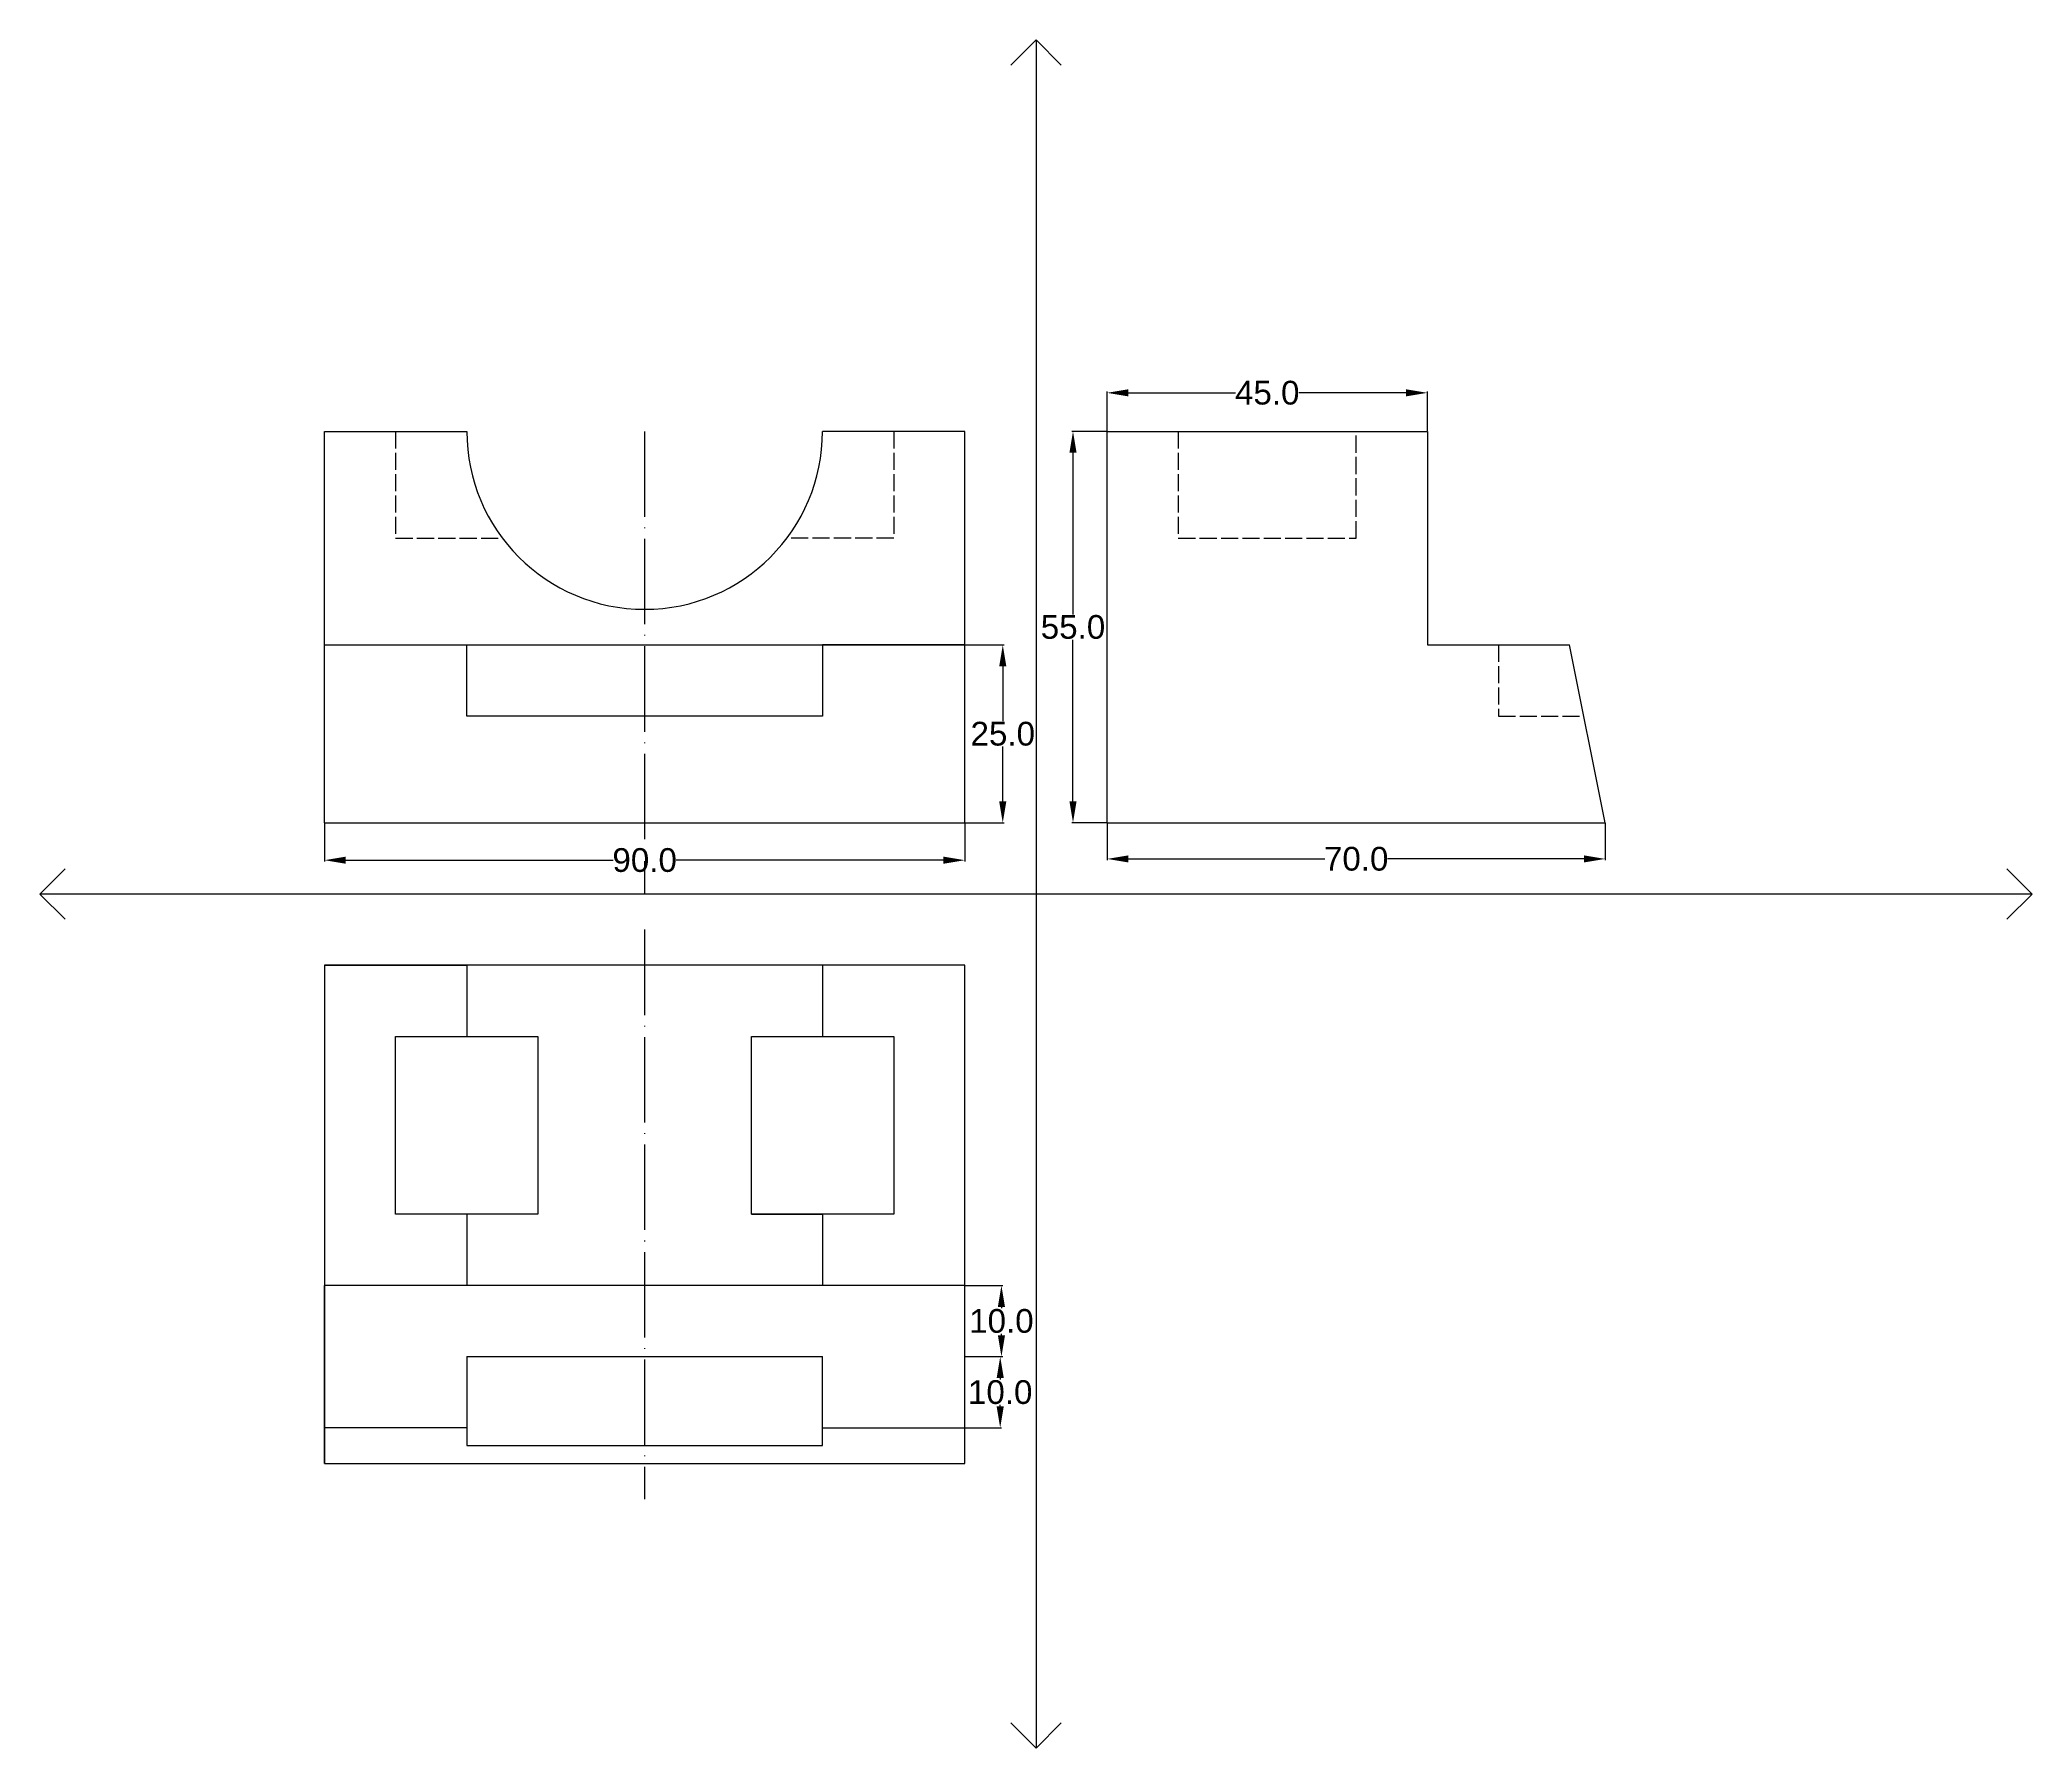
# Model space of a CAD drawing. Header units: inches. Extents: x -140 to 140, y -120 to 120.
import ezdxf

# ---------------------------------------------------------------- set-up
doc = ezdxf.new("R2010")
doc.units = ezdxf.units.IN
doc.header["$MEASUREMENT"] = 0
doc.linetypes.add('ACAD_ISO02W100', pattern=[15, 12, -3])
doc.linetypes.add('ACAD_ISO04W100', pattern=[30, 24, -3, 0, -3])
doc.layers.add('dash', color=7, linetype='ACAD_ISO02W100')
doc.layers.add('dash dot', color=7, linetype='ACAD_ISO04W100')
doc.styles.get("Standard").update_dxf_attribs({"font": 'arial.ttf'})
doc.dimstyles.get("Standard").update_dxf_attribs({"dimtxt": 0.3, "dimasz": 3, "dimexe": 0.18, "dimexo": 0.0625, "dimgap": 0.09, "dimtad": 0, "dimtih": 1, "dimtoh": 1, "dimdec": 1, "dimzin": 0, "dimdsep": 46, "dimtxsty": 'Standard', "dimcen": 0.09, "dimadec": 0, "dimazin": 0, "dimtfac": 1, "dimtdec": 1, "dimtofl": 0, "dimtmove": 0, "dimatfit": 3, "dimfxl": 1, "dimtolj": 1, "dimtzin": 0, "dimarcsym": 0})

# ---------------------------------------------------------------- blocks, each defined once
blk = doc.blocks.new('*D12')
at = {"color": 0, "lineweight": -2, "transparency": 16777216}
for p, q in [((-9.94, -55), (-4.68, -55)), ((-4.86, -58), (-4.86, -58.21)), ((-4.86, -62), (-4.86, -61.79)), ((-9.94, -65), (-4.68, -65))]:
    blk.add_line(p, q, dxfattribs=at)
at = {"color": 0, "transparency": 16777216}
for points in [[(-5.36, -58), (-4.36, -58), (-4.86, -55)], [(-5.36, -62), (-4.36, -62), (-4.86, -65)]]:
    blk.add_solid(points, dxfattribs=at)
at = {"layer": 'Defpoints', "color": 0, "transparency": 16777216}
for p in [(-10, -55), (-4.86, -55), (-10, -65)]:
    blk.add_point(p, dxfattribs=at)
at = {"color": 0, "transparency": 16777216, "insert": (-4.86, -60), "char_height": 0.3, "attachment_point": 5}
blk.add_mtext('\\A1;{\\H11.11111x;10.0}', dxfattribs=at)
blk = doc.blocks.new('*D4')
at = {"color": 0, "lineweight": -2, "transparency": 16777216}
for p, q in [((-9.94, -65), (-4.85, -65)), ((-5.03, -68), (-5.03, -68.21)), ((-5.03, -72), (-5.03, -71.79)), ((-9.94, -75), (-4.85, -75))]:
    blk.add_line(p, q, dxfattribs=at)
at = {"color": 0, "transparency": 16777216}
for points in [[(-5.53, -68), (-4.53, -68), (-5.03, -65)], [(-5.53, -72), (-4.53, -72), (-5.03, -75)]]:
    blk.add_solid(points, dxfattribs=at)
at = {"layer": 'Defpoints', "color": 0, "transparency": 16777216}
for p in [(-10, -65), (-5.03, -65), (-10, -75)]:
    blk.add_point(p, dxfattribs=at)
at = {"color": 0, "transparency": 16777216, "insert": (-5.03, -70), "char_height": 0.3, "attachment_point": 5}
blk.add_mtext('\\A1;{\\H11.11111x;10.0}', dxfattribs=at)
blk = doc.blocks.new('*D5')
at = {"color": 0, "lineweight": -2, "transparency": 16777216}
for p, q in [((-100, 9.94), (-100, 4.57)), ((-10, 9.94), (-10, 4.57)), ((-97, 4.75), (-59.41, 4.75)), ((-13, 4.75), (-50.59, 4.75))]:
    blk.add_line(p, q, dxfattribs=at)
at = {"color": 0, "transparency": 16777216}
for points in [[(-97, 5.25), (-97, 4.25), (-100, 4.75)], [(-13, 5.25), (-13, 4.25), (-10, 4.75)]]:
    blk.add_solid(points, dxfattribs=at)
at = {"layer": 'Defpoints', "color": 0, "transparency": 16777216}
for p in [(-100, 10), (-10, 10), (-10, 4.75)]:
    blk.add_point(p, dxfattribs=at)
at = {"color": 0, "transparency": 16777216, "insert": (-55, 4.75), "char_height": 0.3, "attachment_point": 5}
blk.add_mtext('\\A1;{\\H11.11111x;90.0}', dxfattribs=at)
blk = doc.blocks.new('*D6')
at = {"color": 0, "lineweight": -2, "transparency": 16777216}
for p, q in [((10, 9.94), (10, 4.75)), ((80, 9.94), (80, 4.75)), ((13, 4.93), (40.6, 4.93)), ((77, 4.93), (49.4, 4.93))]:
    blk.add_line(p, q, dxfattribs=at)
at = {"color": 0, "transparency": 16777216}
for points in [[(13, 5.43), (13, 4.43), (10, 4.93)], [(77, 5.43), (77, 4.43), (80, 4.93)]]:
    blk.add_solid(points, dxfattribs=at)
at = {"layer": 'Defpoints', "color": 0, "transparency": 16777216}
for p in [(10, 10), (80, 10), (80, 4.93)]:
    blk.add_point(p, dxfattribs=at)
at = {"color": 0, "transparency": 16777216, "insert": (45, 4.93), "char_height": 0.3, "attachment_point": 5}
blk.add_mtext('\\A1;{\\H11.11111x;70.0}', dxfattribs=at)
blk = doc.blocks.new('*D7')
at = {"color": 0, "lineweight": -2, "transparency": 16777216}
for p, q in [((9.94, 65), (5.02, 65)), ((5.2, 62), (5.2, 39.29)), ((5.2, 13), (5.2, 35.71)), ((9.94, 10), (5.02, 10))]:
    blk.add_line(p, q, dxfattribs=at)
at = {"color": 0, "transparency": 16777216}
for points in [[(4.7, 62), (5.7, 62), (5.2, 65)], [(4.7, 13), (5.7, 13), (5.2, 10)]]:
    blk.add_solid(points, dxfattribs=at)
at = {"layer": 'Defpoints', "color": 0, "transparency": 16777216}
for p in [(5.2, 65), (10, 65), (10, 10)]:
    blk.add_point(p, dxfattribs=at)
at = {"color": 0, "transparency": 16777216, "insert": (5.2, 37.5), "char_height": 0.3, "attachment_point": 5}
blk.add_mtext('\\A1;{\\H11.11111x;55.0}', dxfattribs=at)
blk = doc.blocks.new('*D8')
at = {"color": 0, "lineweight": -2, "transparency": 16777216}
for p, q in [((10, 65.06), (10, 70.59)), ((13, 70.41), (28.02, 70.41)), ((52, 70.41), (36.98, 70.41)), ((55, 65.06), (55, 70.59))]:
    blk.add_line(p, q, dxfattribs=at)
at = {"color": 0, "transparency": 16777216}
for points in [[(13, 70.91), (13, 69.91), (10, 70.41)], [(52, 70.91), (52, 69.91), (55, 70.41)]]:
    blk.add_solid(points, dxfattribs=at)
at = {"layer": 'Defpoints', "color": 0, "transparency": 16777216}
for p in [(55, 70.41), (10, 65), (55, 65)]:
    blk.add_point(p, dxfattribs=at)
at = {"color": 0, "transparency": 16777216, "insert": (32.5, 70.41), "char_height": 0.3, "attachment_point": 5}
blk.add_mtext('\\A1;{\\H11.11111x;45.0}', dxfattribs=at)
blk = doc.blocks.new('*D9')
at = {"color": 0, "lineweight": -2, "transparency": 16777216}
for p, q in [((-9.94, 35), (-4.49, 35)), ((-4.67, 32), (-4.67, 24.29)), ((-4.67, 13), (-4.67, 20.71)), ((-9.94, 10), (-4.49, 10))]:
    blk.add_line(p, q, dxfattribs=at)
at = {"color": 0, "transparency": 16777216}
for points in [[(-5.17, 32), (-4.17, 32), (-4.67, 35)], [(-5.17, 13), (-4.17, 13), (-4.67, 10)]]:
    blk.add_solid(points, dxfattribs=at)
at = {"layer": 'Defpoints', "color": 0, "transparency": 16777216}
for p in [(-10, 35), (-4.67, 35), (-10, 10)]:
    blk.add_point(p, dxfattribs=at)
at = {"color": 0, "transparency": 16777216, "insert": (-4.67, 22.5), "char_height": 0.3, "attachment_point": 5}
blk.add_mtext('\\A1;{\\H11.11111x;25.0}', dxfattribs=at)

msp = doc.modelspace()

# ---------------------------------------------------------------- linework, layer by layer
for p, q in [((0, 120), (-3.54, 116.46)), ((0, 120), (0, -120)), ((0, 120), (3.54, 116.46)), ((-100, 35), (-100, 65)), ((-100, 65), (-80, 65)), ((-10, 65), (-30, 65)), ((-10, 35), (-10, 65)), ((10, 10), (10, 65)), ((10, 65), (55, 65)), ((55, 65), (55, 35)), ((-100, 10), (-100, 35)), ((-100, 35), (-10, 35)), ((-80, 25), (-80, 35)), ((-10, 35), (-30, 35)), ((-30, 35), (-30, 25)), ((-10, 10), (-10, 35)), ((55, 35), (75, 35)), ((80, 10), (75, 35)), ((-30, 25), (-80, 25)), ((-100, 10), (-10, 10)), ((10, 10), (80, 10)), ((-140, 0), (-136.46, 3.54)), ((140, 0), (136.46, 3.54)), ((140, 0), (-140, 0)), ((-140, 0), (-136.46, -3.54)), ((140, 0), (136.46, -3.54)), ((-10, -10), (-100, -10)), ((-100, -10), (-100, -80)), ((-100, -10), (-80, -10)), ((-80, -10), (-80, -20)), ((-10, -10), (-30, -10)), ((-30, -10), (-30, -20)), ((-10, -80), (-10, -10)), ((-90, -30), (-90, -20)), ((-90, -20), (-80, -20)), ((-80, -20), (-70, -20)), ((-70, -20), (-70, -45)), ((-40, -45), (-40, -20)), ((-40, -20), (-30, -20)), ((-30, -20), (-20, -20)), ((-20, -20), (-20, -45)), ((-90, -45), (-90, -30)), ((-80, -45), (-90, -45)), ((-70, -45), (-80, -45)), ((-80, -45), (-80, -55)), ((-20, -45), (-40, -45)), ((-40, -45), (-30, -45)), ((-30, -45), (-30, -55)), ((-100, -65), (-100, -55)), ((-10, -55), (-100, -55)), ((-10, -65), (-10, -55)), ((-100, -75), (-100, -65)), ((-80, -65), (-30, -65)), ((-80, -65), (-80, -75)), ((-30, -75), (-30, -65)), ((-10, -75), (-10, -65)), ((-100, -80), (-100, -75)), ((-100, -75), (-100, -75)), ((-80, -75), (-100, -75)), ((-80, -75), (-80, -77.5)), ((-30, -77.5), (-30, -75)), ((-30, -75), (-10, -75)), ((-10, -80), (-10, -75)), ((-80, -77.5), (-30, -77.5)), ((-100, -80), (-10, -80)), ((0, -120), (-3.54, -116.46)), ((0, -120), (3.54, -116.46))]:
    msp.add_line(p, q)
msp.add_arc((-55, 65), 25, 180, 0)
at = {"layer": 'dash'}
for p, q in [((0, 120), (0, 120)), ((-100, 65), (-90, 65)), ((10, 65), (20, 65)), ((55, 35), (65, 35))]:
    msp.add_line(p, q, dxfattribs=at)
at = {"layer": 'dash', "ltscale": 0.2}
for p, q in [((-90, 65), (-90, 50)), ((-20, 65), (-20, 50)), ((20, 65), (20, 50)), ((45, 50), (45, 65)), ((-90, 50), (-75, 50)), ((-20, 50), (-35, 50)), ((20, 50), (45, 50)), ((65, 35), (65, 25)), ((65, 25), (77, 25))]:
    msp.add_line(p, q, dxfattribs=at)
at = {"layer": 'dash dot', "ltscale": 0.5}
for p, q in [((-55, 65), (-55, 0)), ((-55, -5), (-55, -85))]:
    msp.add_line(p, q, dxfattribs=at)
at = {"layer": 'Defpoints'}
msp.add_line((-10, 65), (-20, 65), dxfattribs=at)

# ---------------------------------------------------------------- dimensions: what is measured, and where the dimension line sits
for base, p1, p2, picture, middle in [((55, 70.41), (10, 65), (55, 65), '*D8', (32.5, 70.41)), ((-10, 4.75), (-100, 10), (-10, 10), '*D5', (-55, 4.75)), ((80, 4.93), (10, 10), (80, 10), '*D6', (45, 4.93))]:
    dim = msp.add_linear_dim(base=base, p1=p1, p2=p2, text='{\\H11.11111x;<>}', dimstyle='Standard')
    dim.commit()
    dim.dimension.update_dxf_attribs({"geometry": picture, "text_midpoint": middle})
for base, p1, p2, picture, middle in [((5.2, 65), (10, 10), (10, 65), '*D7', (5.2, 37.5)), ((-4.67, 35), (-10, 10), (-10, 35), '*D9', (-4.67, 22.5)), ((-4.86, -55), (-10, -65), (-10, -55), '*D12', (-4.86, -60)), ((-5.03, -65), (-10, -75), (-10, -65), '*D4', (-5.03, -70))]:
    dim = msp.add_linear_dim(base=base, p1=p1, p2=p2, angle=90, text='{\\H11.11111x;<>}', dimstyle='Standard')
    dim.commit()
    dim.dimension.update_dxf_attribs({"geometry": picture, "text_midpoint": middle})

doc.saveas('drawing.dxf')
